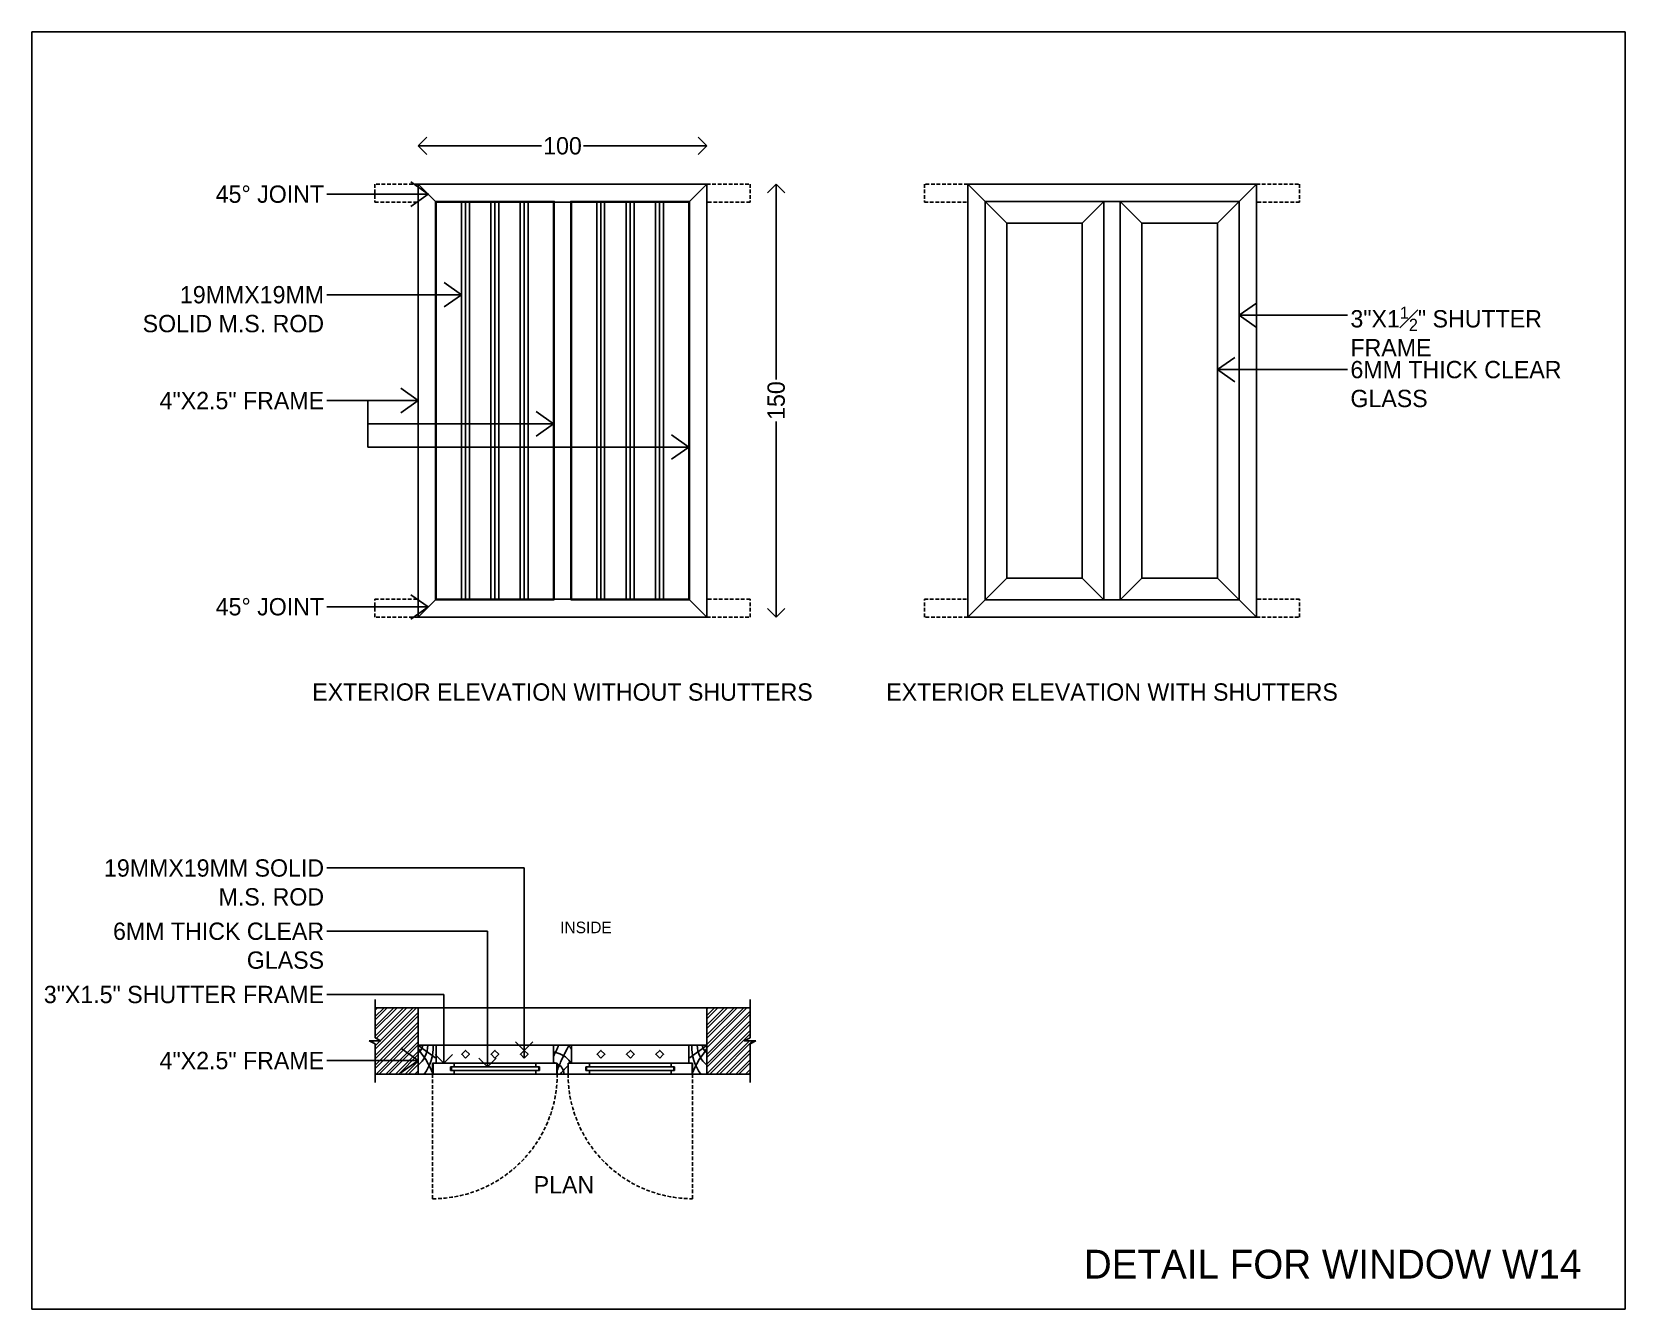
# Model space of a CAD drawing. Header units: metres. Extents: x -16 to 65907, y -5261 to 15511.
# Drawn here: x 33038 to 33590, y 8666 to 9108 of the extents above; entities that cross this region are included whole.
import ezdxf

# ---------------------------------------------------------------- set-up
doc = ezdxf.new("R2010")
doc.units = ezdxf.units.M
doc.header["$PDMODE"] = 67
doc.header["$PDSIZE"] = -5
doc.linetypes.add('DASHED', pattern=[19.05, 12.7, -6.35])
doc.layers.get('0').update_dxf_attribs({"color": 6})
for name, color, linetype in [('BC-DIMENSION', 8, 'Continuous'), ('BC-GREYCOLOR', 8, 'Continuous'), ('BC-HATCH', 8, 'Continuous'), ('BC-JOINERY', 93, 'Continuous'), ('BC-TEXT', 7, 'Continuous'), ('BC-WHITECOLOR', 7, 'Continuous')]:
    doc.layers.add(name, color=color, linetype=linetype)
doc.styles.add('BC-1IN10-2', font='FreeSans.ttf', dxfattribs={"height": 4})
doc.styles.add('BC-1IN10-3', font='FreeSans.ttf', dxfattribs={"height": 6})
doc.styles.add('BC-1IN50-1', font='FreeSans.ttf', dxfattribs={"height": 10})
doc.dimstyles.new('BC-1IN10-3', dxfattribs={"dimtxt": 6, "dimasz": 6, "dimexe": 0.18, "dimexo": 0.0625, "dimgap": 1, "dimtad": 0, "dimtoh": 1, "dimzin": 12, "dimdsep": 46, "dimtxsty": 'BC-1IN10-3', "dimblk": 'OPEN90', "dimcen": 0.09, "dimse1": 1, "dimse2": 1, "dimclrd": 256, "dimclre": 256, "dimclrt": 7, "dimadec": 0, "dimazin": 0, "dimtfac": 1, "dimtdec": 1, "dimtofl": 0, "dimtmove": 1, "dimatfit": 3, "dimldrblk": 'OPEN90', "dimfxl": 0, "dimtolj": 1, "dimtzin": 0, "dimlwd": -3, "dimarcsym": 0})
doc.dimstyles.new('BC-1IN50-1', dxfattribs={"dimtxt": 10, "dimasz": 10, "dimexe": 0.18, "dimexo": 0.0625, "dimgap": 1, "dimtad": 0, "dimdec": 1, "dimzin": 12, "dimdsep": 46, "dimtxsty": 'BC-1IN50-1', "dimblk": 'OPEN90', "dimcen": 0.09, "dimse1": 1, "dimse2": 1, "dimclrd": 8, "dimclre": 256, "dimclrt": 7, "dimadec": 0, "dimazin": 0, "dimtfac": 1, "dimtdec": 0, "dimtofl": 0, "dimtmove": 1, "dimatfit": 3, "dimfxl": 0, "dimtolj": 1, "dimtzin": 0, "dimlwd": -3, "dimarcsym": 0})

msp = doc.modelspace()

# ---------------------------------------------------------------- texts
at = {"layer": 'BC-TEXT', "color": 7, "char_height": 6, "style": 'BC-1IN10-3'}
for s, insert, width, attachment_point in [('{45%%d JOINT}', (33139.621, 9054.813), 75.06401, 3), ('{19MMX19MM SOLID M.S. ROD}', (33139.621, 9019.978), 75.06401, 3), ('{\\A1;3"X1\\H1x;{\\H0.7x;\\S1#2;}" SHUTTER FRAME}', (33495.218, 9012.834), 89.47914, 1), ('{\\A1;\\H1x;6MM THICK CLEAR GLASS}', (33495.218, 8994.032), 73.45353, 1), ('{4"X2.5" FRAME}', (33139.621, 8983.302), 75.06401, 3), ('{45%%d JOINT}', (33139.621, 8905.792), 75.06401, 9), ('{19MMX19MM SOLID M.S. ROD}', (33139.621, 8821.37), 91.98637, 3), ('{\\A1;\\H1x;6MM THICK CLEAR GLASS}', (33139.621, 8799.458), 91.98637, 3), ('{3"X1.5" SHUTTER FRAME}', (33139.621, 8777.545), 91.98637, 3), ('{4"X2.5" FRAME}', (33139.621, 8754.665), 75.06401, 3)]:
    msp.add_mtext(s, dxfattribs=dict(at, insert=insert, width=width, attachment_point=attachment_point))
at = {"layer": 'BC-TEXT', "attachment_point": 5}
for s, insert, char_height, width, style in [('EXTERIOR ELEVATION WITHOUT SHUTTERS', (33222.223, 8879.29), 6, 165.16731, 'BC-1IN10-3'), ('EXTERIOR ELEVATION WITH SHUTTERS', (33412.616, 8879.29), 6, 165.16731, 'BC-1IN10-3'), ('INSIDE', (33230.371, 8797.748), 4, 165.16731, 'BC-1IN10-2'), ('PLAN', (33222.719, 8708.603), 6, 165.16731, 'BC-1IN10-3'), ('DETAIL FOR WINDOW W14', (33489.031, 8681.046), 10, 258.49544, 'BC-1IN10-3')]:
    msp.add_mtext(s, dxfattribs=dict(at, insert=insert, char_height=char_height, width=width, style=style))

# ---------------------------------------------------------------- blocks, each defined once
blk = doc.blocks.new('BC-JN-FRAME-SIDE')
at = {"layer": 'BC-HATCH'}
for points in [[(0, -3.87), (-1.06, -2.29), (-2.66, -0.06), (-4.24, 2.97), (-5, 4.54)], [(-0.01, -5), (-1.62, -3.74), (-4.39, -1.84), (-5.78, -0.75), (-6.25, -0.66)]]:
    blk.add_lwpolyline(points, dxfattribs=at)
for centre, radius, start, end in [((10.75, -4.4), 15.93, 143.8447, 182.1637), ((5.98, -5.2), 9.31, 129.9112, 178.7469), ((2.65, -5.73), 4.3, 128.027, 170.1852)]:
    blk.add_arc(centre, radius, start, end, dxfattribs=at)
at = {"layer": 'BC-JOINERY'}
for p, q in [((-6.25, -5), (-6.25, 1.25)), ((-6.25, 1.25), (-5, 1.25)), ((-5, 1.25), (-5, 5)), ((-5, 5), (0, 5)), ((0, 5), (0, -5)), ((0, -5), (-6.25, -5))]:
    blk.add_line(p, q, dxfattribs=at)
blk = doc.blocks.new('_OPEN90')
at = {"color": 0, "linetype": 'ByBlock'}
for p, q in [((0, 0), (-1, 0)), ((-0.5, 0.5), (0, 0)), ((0, 0), (-0.5, -0.5))]:
    blk.add_line(p, q, dxfattribs=at)
blk = doc.blocks.new('BC-JN-FRAME-CENTER')
at = {"layer": 'BC-GREYCOLOR'}
for points, knots in [([(2.81, 6.25), (2.57, 5.76), (1.32, 3.73), (-1.1, 2.85), (-3.13, 2.31)], [3.454414, 3.454414, 3.454414, 3.454414, 5.128883, 10.935535, 10.935535, 10.935535, 10.935535]), ([(-1.88, 8.78), (-1.38, 7.46), (-0.18, 4.45), (1.37, 1.6), (2.28, 0)], [2.093684, 2.093684, 2.093684, 2.093684, 6.327699, 11.827223, 11.827223, 11.827223, 11.827223]), ([(0.58, 10), (0.43, 9.17), (-0.01, 7.68), (-1.2, 6.81), (-1.88, 6.48)], [1.300718, 1.300718, 1.300718, 1.300718, 3.723135, 5.971251, 5.971251, 5.971251, 5.971251]), ([(-0.79, 10), (-0.2, 9.31), (0.68, 8.3), (1.59, 7.33), (1.87, 7.03)], [1.597578, 1.597578, 1.597578, 1.597578, 4.333948, 5.589722, 5.589722, 5.589722, 5.589722]), ([(-3.13, 3.89), (-2.83, 3.16), (-2.19, 1.87), (-1.62, 0.57), (-1.38, 0)], [6.415351, 6.415351, 6.415351, 6.415351, 8.781453, 10.647667, 10.647667, 10.647667, 10.647667])]:
    blk.add_open_spline(points, degree=3, knots=knots, dxfattribs=at)
for points in [[(-2.39, 6.25), (-2.63, 6.15), (-2.87, 6.06), (-3.13, 5.97)], [(2.63, 6.25), (2.79, 6.08), (2.96, 5.92), (3.12, 5.75)], [(1.93, 0), (2.37, 0.39), (2.77, 0.84), (3.12, 1.32)]]:
    blk.add_open_spline(points, degree=3, dxfattribs=at)
at = {"layer": 'BC-JOINERY'}
for p, q in [((-3.13, 0), (-3.13, 6.25)), ((-3.13, 6.25), (-1.88, 6.25)), ((-1.88, 6.25), (-1.88, 10)), ((1.87, 10), (-1.88, 10)), ((1.87, 6.25), (1.87, 10)), ((3.12, 6.25), (1.87, 6.25)), ((3.12, 0), (3.12, 6.25)), ((3.12, 6.25), (3.12, 6.25)), ((3.12, 6.25), (3.12, 6.25)), ((-3.13, 0), (3.12, 0))]:
    blk.add_line(p, q, dxfattribs=at)
blk = doc.blocks.new('*D876')
at = {"layer": 'BC-DIMENSION', "lineweight": -3}
for p, q in [((33178.22, 9068.53), (33214.98, 9068.53)), ((33266.22, 9068.53), (33229.47, 9068.53))]:
    blk.add_line(p, q, dxfattribs=at)
at = {"layer": 'Defpoints', "color": 0}
for p in [(33272.22, 9068.53), (33172.22, 9055.3), (33272.22, 9055.3)]:
    blk.add_point(p, dxfattribs=at)
at = {"layer": 'BC-DIMENSION', "lineweight": -3, "xscale": 6, "yscale": 6, "zscale": 6, "rotation": 180}
blk.add_blockref('_OPEN90', (33172.22, 9068.53), dxfattribs=at)
at = {"layer": 'BC-DIMENSION', "lineweight": -3, "xscale": 6, "yscale": 6, "zscale": 6}
blk.add_blockref('_OPEN90', (33272.22, 9068.53), dxfattribs=at)
at = {"layer": 'BC-DIMENSION', "color": 7, "insert": (33222.22, 9068.53), "char_height": 6, "attachment_point": 5, "style": 'BC-1IN10-3'}
blk.add_mtext('\\A1;100', dxfattribs=at)
blk = doc.blocks.new('*D877')
at = {"layer": 'BC-DIMENSION', "lineweight": -3}
for p, q in [((33296.28, 9049.3), (33296.28, 8987.55)), ((33296.28, 8911.3), (33296.28, 8973.06))]:
    blk.add_line(p, q, dxfattribs=at)
at = {"layer": 'Defpoints', "color": 0}
for p in [(33272.22, 9055.3), (33272.22, 8905.3), (33296.28, 8905.3)]:
    blk.add_point(p, dxfattribs=at)
at = {"layer": 'BC-DIMENSION', "lineweight": -3, "xscale": 6, "yscale": 6, "zscale": 6}
for p, rotation in [((33296.28, 9055.3), 90), ((33296.28, 8905.3), 270)]:
    blk.add_blockref('_OPEN90', p, dxfattribs=dict(at, rotation=rotation))
at = {"layer": 'BC-DIMENSION', "color": 7, "insert": (33296.28, 8980.3), "char_height": 6, "attachment_point": 5, "rotation": 90, "style": 'BC-1IN10-3'}
blk.add_mtext('\\A1;150', dxfattribs=at)

# ---------------------------------------------------------------- dimensions: what is measured, and where the dimension line sits
at = {"layer": 'BC-DIMENSION'}
dim = msp.add_linear_dim(base=(33272.223, 9068.534), p1=(33172.223, 9055.302), p2=(33272.223, 9055.302), dimstyle='BC-1IN10-3', override={"dimlfac": 1}, dxfattribs=at)
dim.commit()
dim.dimension.update_dxf_attribs({"geometry": '*D876', "text_midpoint": (33222.223, 9068.534)})
dim = msp.add_linear_dim(base=(33296.276, 8905.302), p1=(33272.223, 9055.302), p2=(33272.223, 8905.302), angle=90, dimstyle='BC-1IN10-3', override={"dimlfac": 1}, dxfattribs=at)
dim.commit()
dim.dimension.update_dxf_attribs({"geometry": '*D877', "text_midpoint": (33296.276, 8980.302)})

# ---------------------------------------------------------------- hatches: boundary and pattern name
at = {"layer": 'BC-GREYCOLOR'}
h = msp.add_hatch(dxfattribs=at)
h.set_pattern_fill('ANSI32', color=256, scale=0.25, style=0)
h.set_pattern_definition([(45, (150.4902, 979.9584), (-1.68379802, 1.68379802), []), (45, (151.6127, 979.9584), (-1.68379802, 1.68379802), [])])
h.paths.add_polyline_path([(33285.203, 8758.459), (33287.223, 8759.526), (33287.223, 8769.959), (33272.223, 8769.959), (33272.223, 8746.959), (33287.223, 8746.959), (33287.223, 8757.391), (33289.244, 8758.459)])
h.paths.add_polyline_path([(33172.223, 8746.959), (33172.223, 8769.959), (33157.323, 8769.959), (33157.323, 8759.526), (33159.344, 8758.459), (33155.303, 8758.459), (33157.323, 8757.391), (33157.323, 8746.959)])

# ---------------------------------------------------------------- linework, layer by layer
for p, q in [((33178.473, 9049.052), (33172.223, 9055.302)), ((33265.973, 9049.052), (33272.223, 9055.302)), ((33376.116, 9041.802), (33362.616, 9055.302)), ((33449.116, 9041.802), (33462.616, 9055.302)), ((33219.098, 9049.052), (33225.348, 9049.052)), ((33409.741, 9049.302), (33402.241, 9041.802)), ((33415.491, 9049.302), (33409.741, 9049.302)), ((33422.991, 9041.802), (33415.491, 9049.302)), ((33376.116, 8918.802), (33362.616, 8905.302)), ((33402.241, 8918.802), (33409.741, 8911.302)), ((33422.991, 8918.802), (33415.491, 8911.302)), ((33449.116, 8918.802), (33462.616, 8905.302)), ((33178.473, 8911.552), (33172.223, 8905.302)), ((33219.098, 8911.552), (33225.348, 8911.552)), ((33265.973, 8911.552), (33272.223, 8905.302)), ((33409.741, 8911.302), (33415.491, 8911.302)), ((33272.223, 8769.959), (33172.323, 8769.959))]:
    msp.add_line(p, q, dxfattribs=at)
at = {"layer": 'BC-GREYCOLOR', "linetype": 'DASHED', "ltscale": 0.1}
for p, q in [((33177.223, 8746.959), (33177.223, 8703.784)), ((33267.323, 8746.959), (33267.323, 8703.784))]:
    msp.add_line(p, q, dxfattribs=at)
for points in [[(33172.223, 9055.302), (33157.223, 9055.302), (33157.223, 9049.052), (33172.223, 9049.052)], [(33272.223, 9055.302), (33287.223, 9055.302), (33287.223, 9049.052), (33272.223, 9049.052)], [(33362.616, 9055.302), (33347.616, 9055.302), (33347.616, 9049.052), (33362.616, 9049.052)], [(33462.616, 9055.302), (33477.616, 9055.302), (33477.616, 9049.052), (33462.616, 9049.052)], [(33172.223, 8905.302), (33157.223, 8905.302), (33157.223, 8911.552), (33172.223, 8911.552)], [(33272.223, 8905.302), (33287.223, 8905.302), (33287.223, 8911.552), (33272.223, 8911.552)], [(33362.616, 8905.302), (33347.616, 8905.302), (33347.616, 8911.552), (33362.616, 8911.552)], [(33462.616, 8905.302), (33477.616, 8905.302), (33477.616, 8911.552), (33462.616, 8911.552)]]:
    msp.add_lwpolyline(points, dxfattribs=at)
at = {"layer": 'BC-GREYCOLOR'}
for points in [[(33219.348, 8911.302), (33219.348, 9049.302), (33178.223, 9049.302), (33178.223, 8911.302), (33219.348, 8911.302)], [(33225.098, 8911.302), (33225.098, 9049.302), (33266.223, 9049.302), (33266.223, 8911.302), (33225.098, 8911.302)]]:
    msp.add_lwpolyline(points, close=True, dxfattribs=at)
at = {"layer": 'BC-GREYCOLOR', "linetype": 'DASHED', "ltscale": 0.1}
for centre, start, end in [((33177.223, 8746.959), 270, 0), ((33267.323, 8746.959), 180, 270)]:
    msp.add_arc(centre, 43.175, start, end, dxfattribs=at)
at = {"layer": 'BC-JOINERY'}
for p, q in [((33183.473, 8749.459), (33183.473, 8748.209)), ((33184.723, 8749.459), (33183.473, 8749.459)), ((33212.998, 8749.459), (33214.248, 8749.459)), ((33214.248, 8749.459), (33214.248, 8748.209)), ((33230.298, 8749.459), (33230.298, 8748.209)), ((33231.548, 8749.459), (33230.298, 8749.459)), ((33259.823, 8749.459), (33261.073, 8749.459)), ((33260.823, 8748.209), (33260.823, 8749.459)), ((33261.073, 8749.459), (33261.073, 8748.209)), ((33261.073, 8749.459), (33261.073, 8748.209)), ((33184.723, 8748.209), (33183.473, 8748.209)), ((33212.998, 8748.209), (33214.248, 8748.209)), ((33231.548, 8748.209), (33230.298, 8748.209)), ((33259.823, 8748.209), (33261.073, 8748.209))]:
    msp.add_line(p, q, dxfattribs=at)
for points in [[(33184.723, 8748.209), (33184.723, 8746.959), (33177.423, 8746.959), (33177.423, 8750.709), (33184.723, 8750.709), (33184.723, 8749.459)], [(33212.998, 8748.209), (33212.998, 8746.959), (33220.298, 8746.959), (33220.298, 8750.709), (33212.998, 8750.709), (33212.998, 8749.459)], [(33231.548, 8748.209), (33231.548, 8746.959), (33224.248, 8746.959), (33224.248, 8750.709), (33231.548, 8750.709), (33231.548, 8749.459)], [(33259.823, 8748.209), (33259.823, 8746.959), (33267.123, 8746.959), (33267.123, 8750.709), (33259.823, 8750.709), (33259.823, 8749.459)], [(33259.823, 8748.209), (33259.823, 8746.959), (33267.123, 8746.959), (33267.123, 8750.709), (33259.823, 8750.709), (33259.823, 8749.459)]]:
    msp.add_lwpolyline(points, dxfattribs=at)
at = {"layer": 'BC-WHITECOLOR'}
for p, q in [((33187.274, 8911.552), (33187.274, 9049.052)), ((33188.617, 8911.552), (33188.617, 9049.052)), ((33189.961, 8911.552), (33189.961, 9049.052)), ((33197.442, 8911.552), (33197.442, 9049.052)), ((33198.786, 8911.552), (33198.786, 9049.052)), ((33200.129, 8911.552), (33200.129, 9049.052)), ((33207.611, 8911.552), (33207.611, 9049.052)), ((33208.955, 8911.552), (33208.955, 9049.052)), ((33210.298, 8911.552), (33210.298, 9049.052)), ((33219.098, 8911.552), (33219.098, 9049.052)), ((33225.348, 8911.552), (33225.348, 9049.052)), ((33234.149, 8911.552), (33234.149, 9049.052)), ((33235.492, 8911.552), (33235.492, 9049.052)), ((33236.836, 8911.552), (33236.836, 9049.052)), ((33244.317, 8911.552), (33244.317, 9049.052)), ((33245.661, 8911.552), (33245.661, 9049.052)), ((33247.004, 8911.552), (33247.004, 9049.052)), ((33254.486, 8911.552), (33254.486, 9049.052)), ((33255.83, 8911.552), (33255.83, 9049.052)), ((33257.173, 8911.552), (33257.173, 9049.052)), ((33157.323, 8759.526), (33157.323, 8772.834)), ((33287.223, 8759.526), (33287.223, 8772.834)), ((33172.323, 8769.959), (33157.323, 8769.959)), ((33172.223, 8769.959), (33172.223, 8746.959)), ((33272.223, 8769.959), (33287.223, 8769.959)), ((33272.223, 8769.959), (33272.223, 8746.959)), ((33155.303, 8758.459), (33159.344, 8758.459)), ((33157.323, 8757.391), (33155.303, 8758.459)), ((33159.344, 8758.459), (33157.323, 8759.526)), ((33157.323, 8744.084), (33157.323, 8757.391)), ((33178.573, 8756.959), (33219.148, 8756.959)), ((33208.98, 8752.49), (33208.98, 8759.307)), ((33225.398, 8756.959), (33265.973, 8756.959)), ((33285.203, 8758.459), (33287.223, 8759.526)), ((33289.244, 8758.459), (33285.203, 8758.459)), ((33287.223, 8757.391), (33289.244, 8758.459)), ((33287.223, 8744.084), (33287.223, 8757.391)), ((33183.723, 8748.209), (33183.723, 8749.459)), ((33184.723, 8750.709), (33212.998, 8750.709)), ((33212.998, 8749.459), (33184.723, 8749.459)), ((33213.998, 8748.209), (33213.998, 8749.459)), ((33230.548, 8748.209), (33230.548, 8749.459)), ((33259.823, 8750.709), (33231.548, 8750.709)), ((33231.548, 8749.459), (33259.823, 8749.459)), ((33260.823, 8748.209), (33260.823, 8749.459)), ((33172.323, 8746.959), (33157.323, 8746.959)), ((33212.998, 8748.209), (33184.723, 8748.209)), ((33212.998, 8746.959), (33184.723, 8746.959)), ((33231.548, 8748.209), (33259.823, 8748.209)), ((33231.548, 8746.959), (33259.823, 8746.959)), ((33272.223, 8746.959), (33287.223, 8746.959))]:
    msp.add_line(p, q, dxfattribs=at)
for points in [[(33172.223, 8905.302), (33172.223, 9055.302), (33272.223, 9055.302), (33272.223, 8905.302)], [(33362.616, 8905.302), (33362.616, 9055.302), (33462.616, 9055.302), (33462.616, 8905.302)], [(33409.741, 8911.302), (33409.741, 9049.302), (33368.616, 9049.302), (33368.616, 8911.302), (33409.741, 8911.302)], [(33415.491, 8911.302), (33415.491, 9049.302), (33456.616, 9049.302), (33456.616, 8911.302), (33415.491, 8911.302)], [(33402.241, 8918.802), (33402.241, 9041.802), (33376.116, 9041.802), (33376.116, 8918.802)], [(33422.991, 8918.802), (33422.991, 9041.802), (33449.116, 9041.802), (33449.116, 8918.802)], [(33188.642, 8752.49), (33187.299, 8753.834), (33188.642, 8755.177), (33189.986, 8753.834)], [(33198.811, 8752.49), (33197.467, 8753.834), (33198.811, 8755.177), (33200.154, 8753.834)], [(33208.98, 8752.49), (33207.636, 8753.834), (33208.98, 8755.177), (33210.323, 8753.834)], [(33235.567, 8752.49), (33236.911, 8753.834), (33235.567, 8755.177), (33234.224, 8753.834)], [(33245.736, 8752.49), (33247.079, 8753.834), (33245.736, 8755.177), (33244.392, 8753.834)], [(33255.905, 8752.49), (33257.248, 8753.834), (33255.905, 8755.177), (33254.561, 8753.834)]]:
    msp.add_lwpolyline(points, close=True, dxfattribs=at)
for points in [[(33219.098, 8911.552), (33178.473, 8911.552), (33178.473, 9049.052), (33219.098, 9049.052)], [(33225.348, 9049.052), (33265.973, 9049.052), (33265.973, 8911.552), (33225.348, 8911.552)]]:
    msp.add_lwpolyline(points, dxfattribs=at)
at = {"layer": 'Defpoints'}
msp.add_lwpolyline([(33038.386, 8665.535), (33038.386, 9108.035), (33590.386, 9108.035), (33590.386, 8665.535)], close=True, dxfattribs=at)

# ---------------------------------------------------------------- block references
at = {"layer": 'BC-JOINERY', "rotation": 180}
msp.add_blockref('BC-JN-FRAME-SIDE', (33172.223, 8751.959), dxfattribs=at)
at = {"layer": 'BC-JOINERY', "xscale": -1, "rotation": 180}
msp.add_blockref('BC-JN-FRAME-SIDE', (33272.223, 8751.959), dxfattribs=at)
at = {"layer": 'BC-WHITECOLOR', "xscale": -1, "rotation": 180}
msp.add_blockref('BC-JN-FRAME-CENTER', (33222.273, 8756.959), dxfattribs=at)

msp.set_redraw_order([(e.dxf.handle, doc.entitydb.next_handle()) for e in msp.query("TEXT MTEXT ATTDEF DIMENSION ARC_DIMENSION")])  # texts and dimensions are drawn at this point

# ---------------------------------------------------------------- leaders
at = {"layer": 'BC-TEXT', "annotation_type": 0, "has_hookline": 1}
for points, dimstyle, override, hookline_direction, text_width in [([(33175.713, 9051.813), (33140.621, 9051.813)], 'BC-1IN50-1', {"dimtxt": 6, "dimasz": 6, "dimtad": 0, "dimtoh": 1, "dimdec": 2, "dimtxsty": 'BC-1IN10-3', "dimclrd": 256, "dimtdec": 1, "dimldrblk": 'OPEN90'}, 1, 40.016), ([(33187.274, 9016.978), (33140.621, 9016.978)], 'BC-1IN50-1', {"dimtxt": 6, "dimasz": 6, "dimtad": 0, "dimtoh": 1, "dimdec": 2, "dimtxsty": 'BC-1IN10-3', "dimclrd": 256, "dimtdec": 1, "dimldrblk": 'OPEN90'}, 1, 62.601), ([(33456.613, 9009.834), (33494.218, 9009.834)], 'BC-1IN50-1', {"dimtxt": 6, "dimasz": 6, "dimtad": 0, "dimtoh": 1, "dimdec": 2, "dimtxsty": 'BC-1IN10-3', "dimclrd": 256, "dimtdec": 1, "dimldrblk": 'OPEN90'}, 0, 66.099), ([(33449.116, 8991.032), (33494.218, 8991.032)], 'BC-1IN50-1', {"dimtxt": 6, "dimasz": 6, "dimtad": 0, "dimtoh": 1, "dimdec": 2, "dimtxsty": 'BC-1IN10-3', "dimclrd": 256, "dimtdec": 1, "dimldrblk": 'OPEN90'}, 0, 55.737), ([(33172.223, 8980.302), (33140.621, 8980.302)], 'BC-1IN50-1', {"dimtxt": 6, "dimasz": 6, "dimtad": 0, "dimtoh": 1, "dimdec": 2, "dimtxsty": 'BC-1IN10-3', "dimclrd": 256, "dimtdec": 1, "dimldrblk": 'OPEN90'}, 1, 56.675), ([(33175.713, 8908.792), (33140.621, 8908.792)], 'BC-1IN50-1', {"dimtxt": 6, "dimasz": 6, "dimtad": 0, "dimtoh": 1, "dimdec": 2, "dimtxsty": 'BC-1IN10-3', "dimclrd": 256, "dimtdec": 1, "dimldrblk": 'OPEN90'}, 1, 40.016), ([(33208.98, 8755.177), (33208.98, 8818.37), (33140.621, 8818.37)], 'BC-1IN10-3', {"dimtad": 0}, 1, 77.062), ([(33196.243, 8749.459), (33196.243, 8796.458), (33140.621, 8796.458)], 'BC-1IN10-3', {"dimtad": 0}, 1, 73.712), ([(33181.073, 8750.709), (33181.073, 8774.545), (33140.621, 8774.545)], 'BC-1IN10-3', {"dimtad": 0}, 1, 66.914), ([(33172.223, 8751.665), (33140.621, 8751.665)], 'BC-1IN50-1', {"dimtxt": 6, "dimasz": 6, "dimtad": 0, "dimtoh": 1, "dimdec": 2, "dimtxsty": 'BC-1IN10-3', "dimclrd": 256, "dimtdec": 1, "dimldrblk": 'OPEN90'}, 1, 56.675)]:
    msp.add_leader(points, dimstyle=dimstyle, override=override, dxfattribs=dict(at, hookline_direction=hookline_direction, text_width=text_width))
at = {"layer": 'BC-TEXT'}
for points in [[(33219.098, 8972.246), (33154.839, 8972.246), (33154.839, 8980.302)], [(33265.973, 8964.19), (33154.839, 8964.19), (33154.839, 8972.246)]]:
    msp.add_leader(points, dimstyle='BC-1IN50-1', override={"dimtxt": 6, "dimasz": 6, "dimtoh": 1, "dimdec": 2, "dimtxsty": 'BC-1IN10-3', "dimclrd": 256, "dimtdec": 1, "dimldrblk": 'OPEN90'}, dxfattribs=at)

doc.saveas('drawing.dxf')
